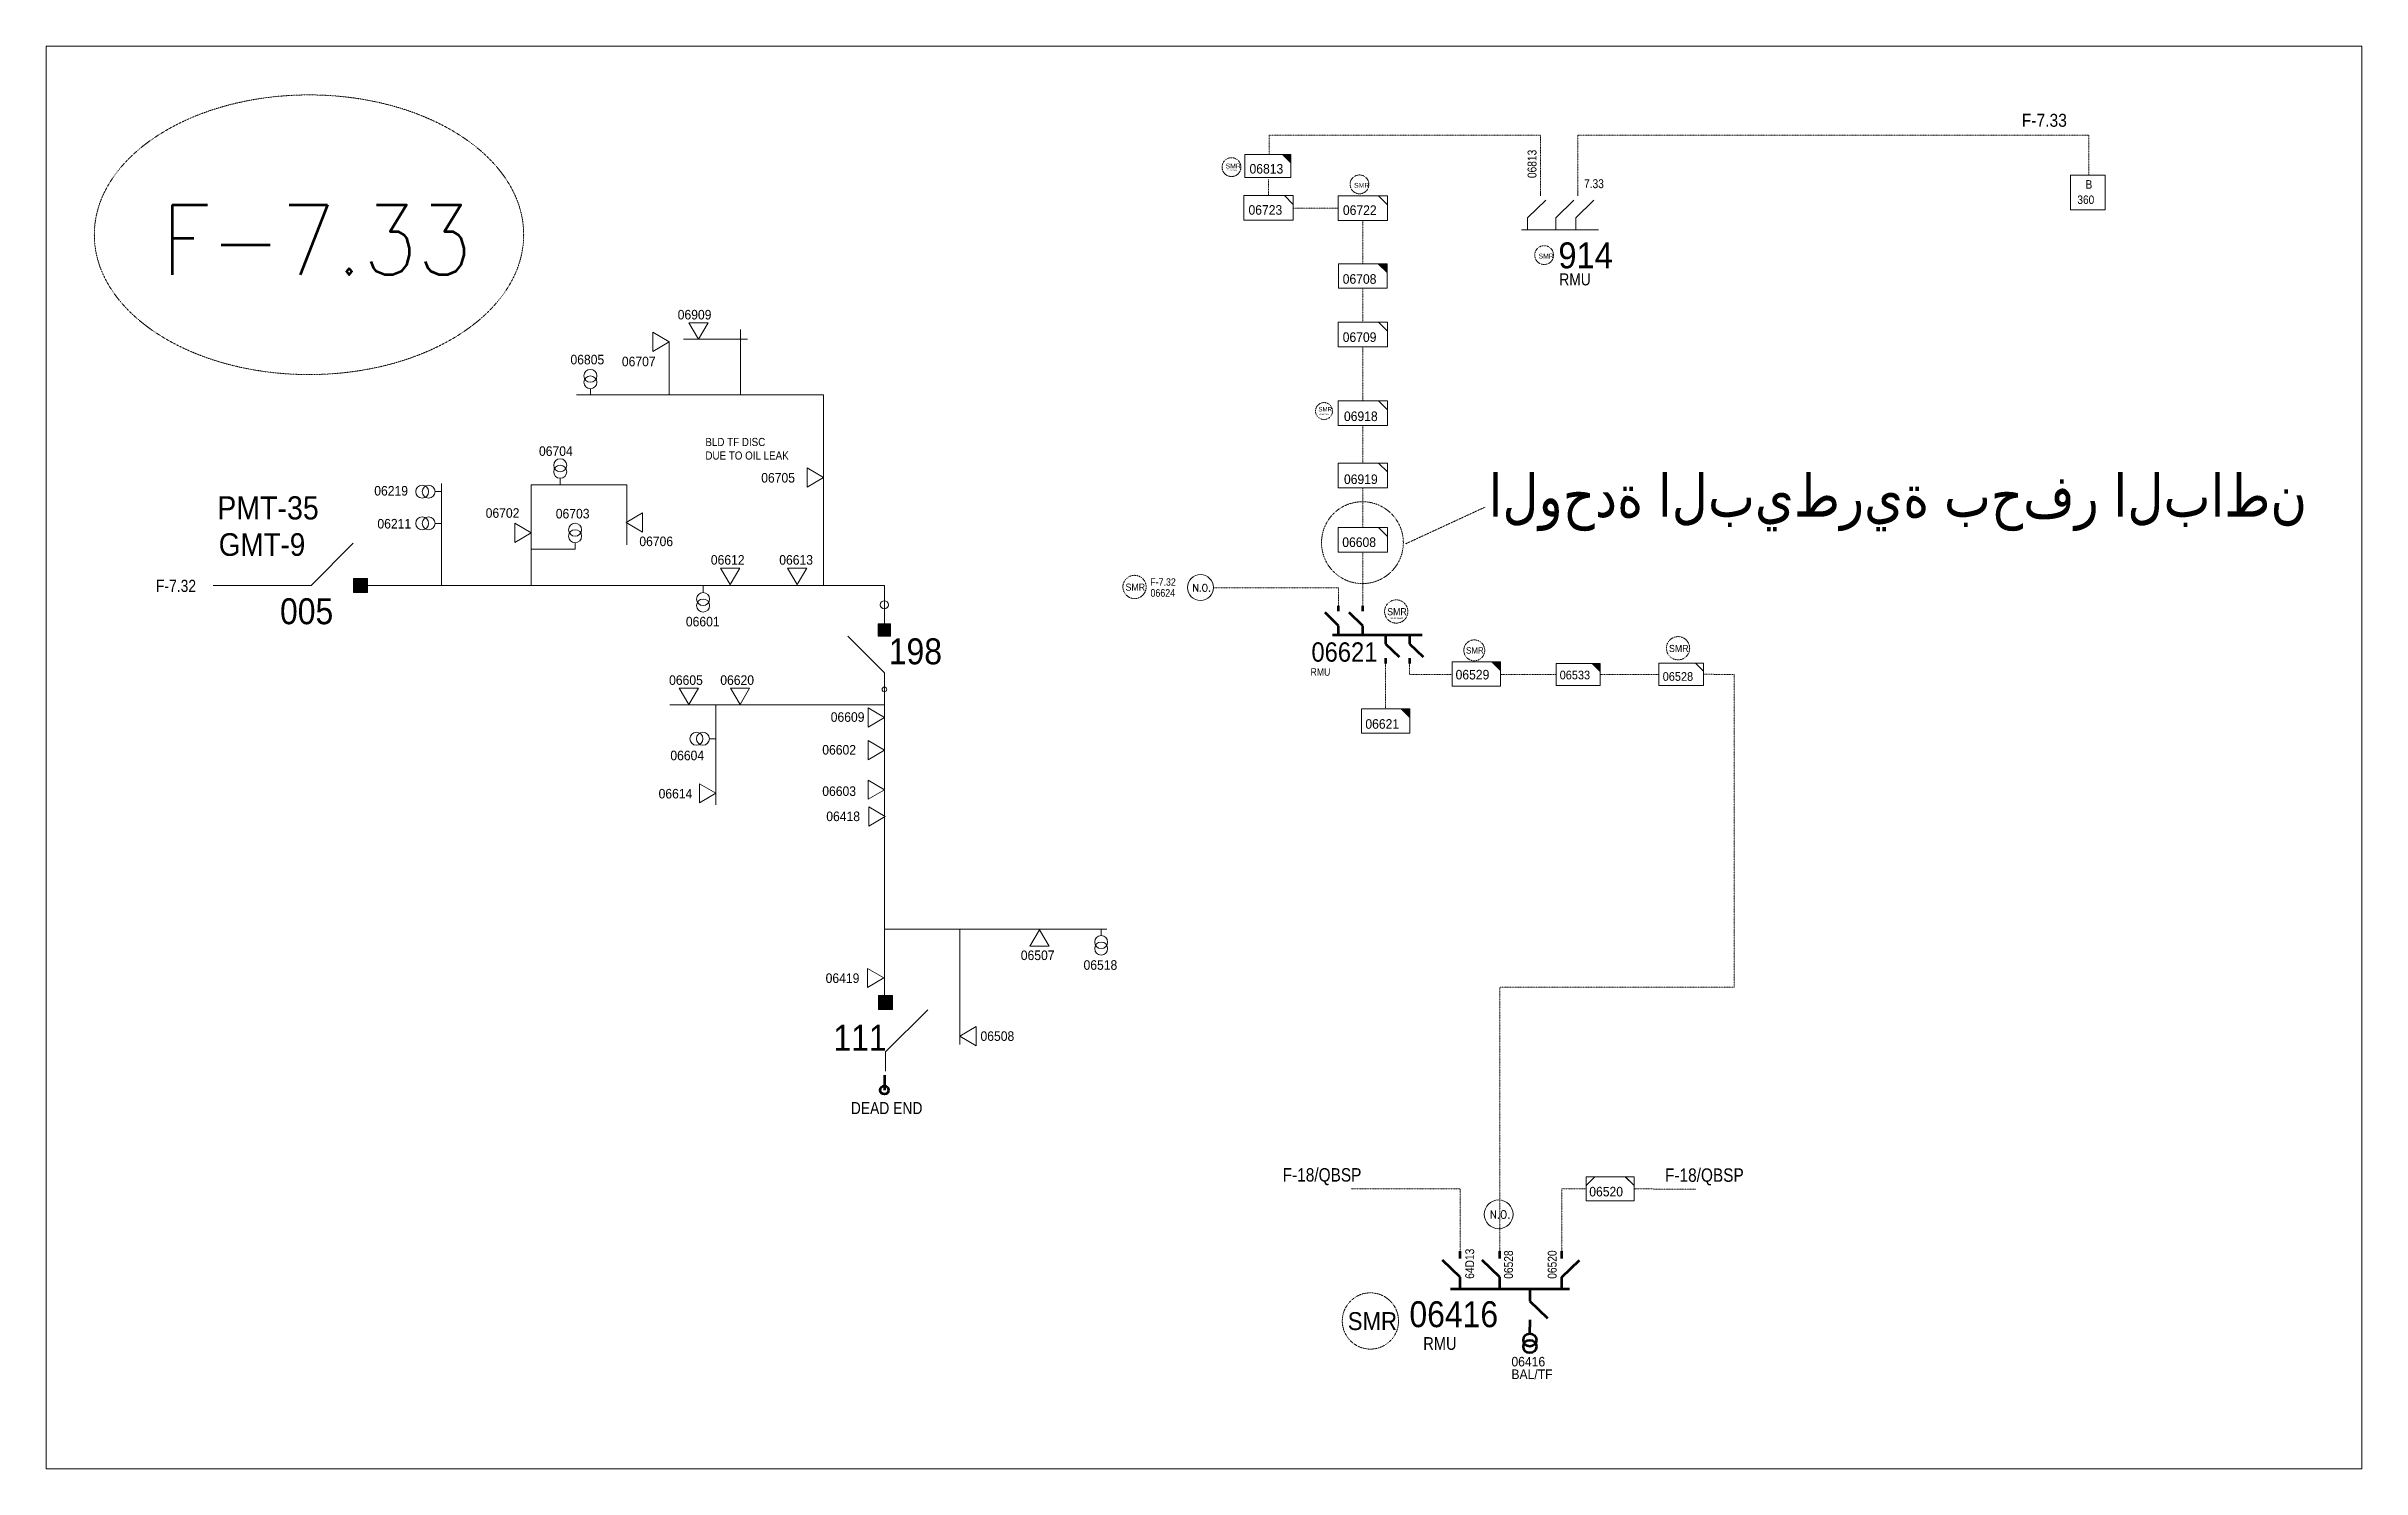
# Model space of a CAD drawing. Header units: metres. Extents: x 65984 to 144644, y -19036 to 23726.
# Drawn here: x 99477 to 100580, y -9809 to -9132 of the extents above; entities that cross this region are included whole.
import ezdxf
from ezdxf.enums import TextEntityAlignment as Align

# ---------------------------------------------------------------- set-up
doc = ezdxf.new("R2010")
doc.units = ezdxf.units.M
doc.header["$MEASUREMENT"] = 0
doc.linetypes.add('DGN Style 3', pattern=[0.013877, 0, -0.013877])
doc.layers.get('0').update_dxf_attribs({"color": 95, "lineweight": 40})
for name, color, linetype, lineweight in [('ABS', 7, 'Continuous', 40), ('ABS NUMBER', 112, 'Continuous', 30), ('d_eos', 111, 'Continuous', 40), ('d_eos no', 121, 'Continuous', 40), ('d_oh branch', 94, 'Continuous', 40), ('d_switch', 95, 'Continuous', 40), ('d_tf', 1, 'Continuous', 40), ('d_tf no', 6, 'Continuous', 40), ('d_tf_200', 1, 'Continuous', 40), ('d_ug cable', 95, 'Continuous', 40), ('d_unit sub', 7, 'Continuous', 40), ('fedr no', 95, 'Continuous', 40), ('GRID STATION  04', 7, 'Continuous', 40), ('Level 37', 7, 'Continuous', 0), ('O H MAIN FEEDER', 4, 'Continuous', 100), ('SW N O', 114, 'Continuous', 30)]:
    doc.layers.add(name, color=color, linetype=linetype, lineweight=lineweight)
doc.styles.add('NASKHF', font='naskhf.shx', dxfattribs={"height": 8})
doc.styles.add('Style-Arial', font='arial.ttf')
doc.styles.add('Style-ENGINEERING', font='ENGINEERING.shx')
doc.styles.add('Style-msdefault', font='msdefault.shx')
doc.styles.add('Style-STANDARD', font='STANDARD.shx')

msp = doc.modelspace()

# ---------------------------------------------------------------- texts
at = {"layer": 'ABS NUMBER', "color": 7, "lineweight": 13, "style": 'Style-Arial', "width": 0.88}
for s, p in [('005', (99588.1, -9394.8)), ('198', (99878.2, -9413.9)), ('111', (99851.8, -9598))]:
    msp.add_text(s, height=12.36, dxfattribs=at).set_placement(p, align=Align.TOP_LEFT)
at = {"layer": 'd_eos no', "color": 2, "linetype": 'Continuous', "lineweight": 13, "style": 'Style-Arial', "width": 0.9}
msp.add_text('914', height=12.36, rotation=0.0075, dxfattribs=at).set_placement((100197.3, -9237.6))
at = {"layer": 'd_eos no', "color": 7, "linetype": 'Continuous', "lineweight": 13, "style": 'Style-Arial', "width": 0.88}
for s, height, p in [('الوحدة البيطرية بحفر الباطن', 20.48, (100164, -9335.5)), ('PMT-35', 11.06, (99558.2, -9346.2)), ('GMT-9', 10.78, (99558.9, -9363.8))]:
    msp.add_text(s, height=height, dxfattribs=at).set_placement(p, align=Align.TOP_LEFT)
at = {"layer": 'd_eos no', "color": 2, "linetype": 'Continuous', "lineweight": 140, "style": 'Style-Arial', "width": 0.88}
for s, height, p in [('06621', 9.2, (100079.6, -9415.8)), ('06416', 12.36, (100126.3, -9729.7))]:
    msp.add_text(s, height=height, dxfattribs=at).set_placement(p, align=Align.TOP_LEFT)
at = {"layer": 'd_switch', "color": 2, "linetype": 'Continuous', "lineweight": 13, "style": 'Style-msdefault', "width": 0.9}
for s, height, p in [('F-7.33', 6.18, (100418.1, -9164)), ('F-7.32', 3.5, (100002.8, -9385.3))]:
    msp.add_text(s, height=height, dxfattribs=at).set_placement(p, align=Align.TOP_LEFT)
at = {"layer": 'd_switch', "color": 154, "linetype": 'Continuous', "lineweight": 30, "style": 'Style-ENGINEERING', "width": 0.857143}
for s, p in [('64D13', (100152.9, -9719)), ('06528', (100171.4, -9719)), ('06520', (100192.2, -9719))]:
    msp.add_text(s, height=4.24, rotation=90, dxfattribs=at).set_placement(p, align=Align.TOP_LEFT)
at = {"layer": 'd_switch', "color": 2, "linetype": 'Continuous', "lineweight": 13, "insert": (99790.8, -9318.4), "char_height": 3.878, "attachment_point": 1, "style": 'NASKHF'}
msp.add_mtext('\\Fmsdefault;\\H1x;\\W0.9;BLD TF DISC\\PDUE TO OIL LEAK ', dxfattribs=at)
at = {"layer": 'd_tf no', "color": 121, "linetype": 'Continuous', "lineweight": 13, "style": 'Style-msdefault', "width": 0.945946}
for s, height, p in [('06813', 4.57, (100050.1, -9187.9)), ('06529', 4.57, (100148.3, -9428.9)), ('06528', 4.12, (100247, -9430))]:
    msp.add_text(s, height=height, dxfattribs=at).set_placement(p, align=Align.TOP_LEFT)
at = {"layer": 'd_tf no', "color": 98, "linetype": 'Continuous', "lineweight": 13, "style": 'Style-msdefault', "width": 0.945946}
for s, height, p in [('06723', 4.57, (100049.6, -9207.5)), ('06708', 4.57, (100094.5, -9240.4)), ('06909', 4.57, (99777.6, -9257.4)), ('06709', 4.57, (100094.5, -9268.1)), ('06805', 4.57, (99726.5, -9278.8)), ('06707', 4.57, (99751, -9279.7)), ('06704', 4.57, (99711.5, -9322.4)), ('06219', 4.57, (99633, -9341.3)), ('06705', 4.57, (99817.4, -9335.1)), ('06919', 4.57, (100095.1, -9335.8)), ('06702', 4.57, (99686.1, -9351.9)), ('06703', 4.57, (99719.5, -9352.2)), ('06211', 4.57, (99634.5, -9357)), ('06608', 4.57, (100094.3, -9365.8)), ('06605', 4.57, (99773.5, -9431.5)), ('06620', 4.57, (99797.9, -9431.5)), ('06533', 4.12, (100197.9, -9429.3)), ('06621', 4.57, (100105.3, -9452.4)), ('06602', 4.57, (99846.5, -9464.7)), ('06604', 4.57, (99774.1, -9467.4)), ('06614', 4.57, (99768.5, -9485.6)), ('06603', 4.57, (99846.5, -9484.4)), ('06418', 4.57, (99848.4, -9496.4)), ('06507', 4.57, (99941.1, -9562.6)), ('06419', 4.57, (99848.1, -9573.5)), ('06508', 4.57, (99921.9, -9601.1))]:
    msp.add_text(s, height=height, dxfattribs=at).set_placement(p, align=Align.TOP_LEFT)
at = {"layer": 'd_tf no', "color": 2, "linetype": 'Continuous', "lineweight": 13, "style": 'Style-msdefault', "width": 0.945946}
for s, p in [('06722', (100094.6, -9207.6)), ('06918', (100095.1, -9305.8))]:
    msp.add_text(s, height=4.57, dxfattribs=at).set_placement(p, align=Align.TOP_LEFT)
at = {"layer": 'd_tf no', "color": 98, "linetype": 'Continuous', "lineweight": 13, "style": 'Style-msdefault', "width": 0.945946}
for s, p in [('06706', (99775.4, -9365.4)), ('06609', (99866.6, -9449.1))]:
    msp.add_text(s, height=4.57, dxfattribs=at).set_placement(p, align=Align.TOP_RIGHT)
for s, p in [('06612', (99793.4, -9378.8)), ('06613', (99826, -9378.8)), ('06601', (99781.5, -9408.2)), ('06518', (99971, -9571.8))]:
    msp.add_text(s, height=4.57, dxfattribs=at).set_placement(p)
at = {"layer": 'd_tf no', "color": 194, "linetype": 'Continuous', "lineweight": 13, "style": 'Style-msdefault', "width": 0.945946}
msp.add_text('06520', height=4.57, dxfattribs=at).set_placement((100212, -9675.2), align=Align.TOP_LEFT)
at = {"layer": 'd_tf no', "color": 7, "linetype": 'Continuous', "lineweight": 40, "style": 'Style-msdefault', "width": 0.945946}
for s, p in [('06416', (100174.9, -9756.2)), ('BAL/TF', (100174.9, -9762.2))]:
    msp.add_text(s, height=4.57, dxfattribs=at).set_placement(p, align=Align.TOP_LEFT)
at = {"layer": 'd_tf no', "color": 2, "lineweight": 13, "attachment_point": 1, "style": 'NASKHF'}
for insert, char_height in [((100038.7, -9187.7), 2.323), ((100099.9, -9196.9), 2.323), ((100187.8, -9230.6), 2.323), ((100082.9, -9303.7), 2.091), ((99991, -9387.8), 3.394), ((100115.7, -9399.5), 3.394), ((100153.3, -9418.1), 3.055), ((100250, -9417), 3.394), ((100096.9, -9734.9), 8.541)]:
    msp.add_mtext('\\Fmsdefault;\\H1x;\\W0.925;SMR\\P', dxfattribs=dict(at, insert=insert, char_height=char_height))
at = {"layer": 'd_tf no', "color": 121, "lineweight": 13, "attachment_point": 1, "style": 'NASKHF'}
for s, insert, char_height in [('\\Fmsdefault;\\H1x;\\W0.925;01.06.2023', (100039.4, -9190.6), 0.653), ('\\Fmsdefault;\\H1x;\\W0.925;03.06.2023', (100083.5, -9306.9), 0.587)]:
    msp.add_mtext(s, dxfattribs=dict(at, insert=insert, char_height=char_height))
at = {"layer": 'fedr no', "color": 6, "linetype": 'Continuous', "lineweight": 13, "insert": (99605.5, -9224), "char_height": 33.26, "attachment_point": 5, "style": 'Style-STANDARD'}
msp.add_mtext('F-7.33', dxfattribs=at)
at = {"layer": 'GRID STATION  04', "color": 126, "linetype": 'Continuous', "lineweight": 13, "style": 'Style-msdefault', "width": 0.888889}
for s, p in [('B', (100448.5, -9195.6)), ('360', (100444.6, -9202.9))]:
    msp.add_text(s, height=4.05, dxfattribs=at).set_placement(p, align=Align.TOP_LEFT)
at = {"layer": 'Level 37', "color": 7, "linetype": 'Continuous', "lineweight": 13, "style": 'Style-ENGINEERING', "width": 0.857143}
msp.add_text('06813', height=4.24, rotation=90, dxfattribs=at).set_placement((100182.6, -9181.1), align=Align.TOP_RIGHT)
msp.add_text('7.33', height=4.24, rotation=0.0075, dxfattribs=at).set_placement((100209.5, -9199.4))
at = {"layer": 'Level 37', "color": 2, "linetype": 'Continuous', "lineweight": 100, "ltscale": 1.391198, "style": 'Style-msdefault', "width": 0.86}
msp.add_text('RMU', height=5.72, rotation=0.0004, dxfattribs=at).set_placement((100212.7, -9240), align=Align.TOP_RIGHT)
at = {"layer": 'Level 37', "color": 2, "linetype": 'Continuous', "lineweight": 13, "style": 'Style-msdefault', "width": 0.857143}
for s, height, p in [('F-7.32', 5.76, (99529, -9386)), ('DEAD END', 5.76, (99860.1, -9634.8)), ('F-18/QBSP', 6.4, (100065.9, -9666.3)), ('F-18/QBSP', 6.4, (100248.1, -9666.4))]:
    msp.add_text(s, height=height, dxfattribs=at).set_placement(p, align=Align.TOP_LEFT)
at = {"layer": 'Level 37', "color": 2, "linetype": 'Continuous', "lineweight": 13, "ltscale": 0.652922, "style": 'Style-msdefault', "width": 0.857143}
msp.add_text('06624', height=3.68, dxfattribs=at).set_placement((100002.9, -9390.4), align=Align.TOP_LEFT)
at = {"layer": 'Level 37', "color": 140, "linetype": 'Continuous', "lineweight": 100, "style": 'Style-msdefault', "width": 0.86}
msp.add_text('17.06.2023', height=0.845, rotation=0.0004, dxfattribs=at).set_placement((100123.1, -9403.8), align=Align.TOP_RIGHT)
at = {"layer": 'Level 37', "color": 2, "linetype": 'Continuous', "lineweight": 100, "style": 'Style-msdefault', "width": 0.86}
msp.add_text('RMU', height=3.6, rotation=0.0004, dxfattribs=at).set_placement((100088.6, -9428.1), align=Align.TOP_RIGHT)
msp.add_text('RMU', height=6.06, dxfattribs=at).set_placement((100132.9, -9746.8), align=Align.TOP_LEFT)

# ---------------------------------------------------------------- blocks, each defined once
blk = doc.blocks.new('TFU_105')
at = {"layer": 'd_tf_200', "color": 98, "linetype": 'Continuous', "lineweight": 13}
blk.add_line((0, 10), (0, 0), dxfattribs=at)
for centre in [(0, 30), (0, 20)]:
    blk.add_circle(centre, 10, dxfattribs=at)
blk = doc.blocks.new('ABS2_1_1')
at = {"color": 0, "linetype": 'ByBlock', "lineweight": -2, "ltscale": 500}
for q in [(-29900, 43500), (0, 0)]:
    blk.add_line((0, 13600), q, dxfattribs=at)
at = {"color": 0, "linetype": 'ByBlock', "lineweight": -2, "ltscale": 500, "flags": 128}
for points in [[(5000, 43600), (-5000, 43600), (-5000, 53600), (5000, 53600)], [(3791, 49653), (3791, 49653), (3791, 49653)]]:
    blk.add_lwpolyline(points, close=True, dxfattribs=at)
at = {"color": 0, "linetype": 'ByBlock', "lineweight": -2, "ltscale": 500}
for points in [[(5000, 43600), (-5000, 43600), (5000, 53600), (-5000, 53600)], [(3791, 49653), (3791, 49653), (3791, 49653)]]:
    blk.add_solid(points, dxfattribs=at)
blk = doc.blocks.new('TF_8')
at = {"color": 0, "linetype": 'ByBlock', "lineweight": -2}
blk.add_line((6.3, 4.95), (9.9, 1.35), dxfattribs=at)
blk.add_3dface([(-10.1, 4.95), (9.9, 4.95), (9.9, -5.05), (-10.1, -5.05)], dxfattribs=at)
blk = doc.blocks.new('exist.us-1000kva')
at = {"color": 0, "linetype": 'ByBlock', "lineweight": -2, "flags": 128}
blk.add_lwpolyline([(40, 12.9), (32.8, 20), (40, 20)], close=True, dxfattribs=at)
at = {"color": 0, "linetype": 'ByBlock', "lineweight": -2, "extrusion": (0, 0, -1)}
blk.add_solid([(-40, 12.9), (-32.8, 20), (-40, 20)], dxfattribs=at)
at = {"color": 0, "linetype": 'ByBlock', "lineweight": -2, "xscale": 2, "yscale": 2}
blk.add_blockref('TF_8', (20.2, 10.1), dxfattribs=at)
blk = doc.blocks.new('TFU_158')
at = {"layer": 'd_tf_200', "color": 2, "linetype": 'Continuous', "lineweight": 53}
blk.add_line((0, 10), (0, 0), dxfattribs=at)
at = {"layer": 'd_tf_200', "color": 2, "linetype": 'Continuous', "lineweight": 53, "extrusion": (0, 0, -1)}
for centre in [(0, 30), (0, 20)]:
    blk.add_circle(centre, 10, dxfattribs=at)
blk = doc.blocks.new('TRA1_1474')
at = {"layer": 'd_tf', "color": 98, "linetype": 'Continuous', "lineweight": 13, "ltscale": 0.000419795, "flags": 128}
blk.add_lwpolyline([(10, -17), (0, 0), (-10, -17)], close=True, dxfattribs=at)
blk = doc.blocks.new('TRA1_1473')
at = {"layer": 'd_tf', "color": 98, "linetype": 'Continuous', "lineweight": 13, "ltscale": 0.000419795, "xscale": 1.000046566207834, "yscale": 1.000046566207834, "zscale": 1.000046566207834, "rotation": 180}
blk.add_blockref('TRA1_1474', (0, 0), dxfattribs=at)
blk = doc.blocks.new('TRA1_1476')
at = {"layer": 'd_tf', "color": 98, "linetype": 'Continuous', "lineweight": 13, "ltscale": 0.000419966, "flags": 128}
blk.add_lwpolyline([(10, -17), (0, 0), (-10, -17)], close=True, dxfattribs=at)
blk = doc.blocks.new('TRA1_1475')
at = {"layer": 'd_tf', "color": 98, "linetype": 'Continuous', "lineweight": 13, "ltscale": 0.000419966, "xscale": 1.000046566207833, "yscale": 1.000046566207833, "zscale": 1.000046566207833, "rotation": 180}
blk.add_blockref('TRA1_1476', (0, 0), dxfattribs=at)
blk = doc.blocks.new('*U3517')
at = {"layer": 'd_unit sub', "color": 194, "linetype": 'Continuous', "lineweight": 13, "flags": 128}
for points in [[(-9.48, 1.38), (-6.07, 4.73), (-9.48, 4.73)], [(9.49, 1.32), (6.02, 4.73), (9.5, 4.73)]]:
    blk.add_lwpolyline(points, close=True, dxfattribs=at)
at = {"layer": 'd_unit sub', "color": 194, "linetype": 'Continuous', "lineweight": 13, "xscale": 0.9486633457507596, "yscale": 0.9486633457507596, "zscale": 0.4380515265747434, "rotation": 359.9999999999999}
blk.add_blockref('TF_8', (0.1, 0.04), dxfattribs=at)
blk = doc.blocks.new('*U893')
at = {"layer": 'SW N O', "color": 3, "lineweight": 13}
blk.add_circle((0, 0), 16.8, dxfattribs=at)
at = {"layer": 'SW N O', "color": 3, "lineweight": 13, "style": 'Style-STANDARD'}
blk.add_text('N.O.', height=9.6, dxfattribs=at).set_placement((1.7, -0.2), align=Align.MIDDLE_CENTER)

# ---------------------------------------------------------------- linework, layer by layer
at = {"layer": 'd_eos', "color": 7, "linetype": 'Continuous', "lineweight": 13, "ltscale": 0.59304}
for p, q in [((100188.8, -9203.1), (100188.8, -9200.9)), ((100206.6, -9203.1), (100206.6, -9200.9))]:
    msp.add_line(p, q, dxfattribs=at)
at = {"layer": 'd_eos', "color": 2, "linetype": 'Continuous', "lineweight": 13, "ltscale": 0.789105}
for p, q in [((100182.6, -9213.5), (100191.3, -9205.1)), ((100196, -9213.5), (100204.6, -9205.1)), ((100205.6, -9213.5), (100214.2, -9205.1)), ((100179.7, -9219.3), (100216.4, -9219.3)), ((100182.6, -9219.2), (100182.6, -9213.5)), ((100196, -9219.3), (100196, -9213.5)), ((100205.6, -9219.3), (100205.6, -9213.5))]:
    msp.add_line(p, q, dxfattribs=at)
at = {"layer": 'd_eos', "color": 7, "linetype": 'Continuous', "lineweight": 211, "ltscale": 0.669682}
for p, q in [((100092.5, -9401), (100092.5, -9398.4)), ((100104.1, -9401), (100104.1, -9398.4)), ((100114.9, -9423.3), (100114.9, -9425.9)), ((100126.3, -9423.3), (100126.3, -9425.9))]:
    msp.add_line(p, q, dxfattribs=at)
at = {"layer": 'd_eos', "color": 2, "linetype": 'Continuous', "lineweight": 211, "ltscale": 0.669682}
for p, q in [((100092.5, -9407.9), (100086.1, -9401.6)), ((100092.5, -9412.2), (100092.5, -9407.9)), ((100104.1, -9407.9), (100097.6, -9401.6)), ((100104.1, -9412.2), (100104.1, -9407.9)), ((100089.7, -9412.2), (100132.3, -9412.2)), ((100114.9, -9412.2), (100114.9, -9416.5)), ((100114.9, -9416.5), (100121.4, -9422.7)), ((100126.3, -9412.2), (100126.3, -9416.5)), ((100126.3, -9416.5), (100132.8, -9422.7))]:
    msp.add_line(p, q, dxfattribs=at)
at = {"layer": 'd_eos', "color": 7, "linetype": 'Continuous', "lineweight": 211, "ltscale": 0.773323}
for p, q in [((100150.5, -9709.3), (100150.5, -9705.9)), ((100169.4, -9709.3), (100169.4, -9705.8)), ((100198.9, -9709.3), (100198.9, -9705.9)), ((100183.7, -9738.6), (100183.7, -9742))]:
    msp.add_line(p, q, dxfattribs=at)
at = {"layer": 'd_eos', "color": 2, "linetype": 'Continuous', "lineweight": 211, "ltscale": 0.773323}
for p, q in [((100150.5, -9718.3), (100142, -9710.1)), ((100150.5, -9723.9), (100150.5, -9718.3)), ((100169.4, -9718.3), (100161, -9710.1)), ((100169.4, -9723.9), (100169.4, -9718.3)), ((100198.9, -9718.3), (100207.4, -9710.1)), ((100198.9, -9723.9), (100198.9, -9718.3)), ((100202.6, -9723.9), (100145.9, -9723.9)), ((100183.7, -9723.9), (100183.7, -9729.6)), ((100183.7, -9729.6), (100192.1, -9737.8))]:
    msp.add_line(p, q, dxfattribs=at)
at = {"layer": 'd_oh branch', "color": 98, "linetype": 'Continuous', "lineweight": 13}
for p, q in [((99807.6, -9266.7), (99807.6, -9297.8)), ((99773.6, -9297.8), (99773.6, -9272.4)), ((99780.3, -9271.3), (99810.9, -9271.3)), ((99729.3, -9297.8), (99847, -9297.8)), ((99847, -9297.8), (99847, -9388.7)), ((99665.1, -9340.1), (99665.1, -9388.7)), ((99707.8, -9340.7), (99707.8, -9388.7)), ((99753.3, -9340.7), (99707.8, -9340.7)), ((99753.3, -9340.7), (99753.3, -9369.3)), ((99728.7, -9371.4), (99707.8, -9371.4)), ((99876.1, -9445.5), (99773.9, -9445.5)), ((99795.8, -9445.5), (99795.8, -9493.2)), ((99982.1, -9552.4), (99876.1, -9552.4)), ((99912.1, -9552.4), (99912.1, -9607.4))]:
    msp.add_line(p, q, dxfattribs=at)
at = {"layer": 'd_ug cable', "color": 98, "linetype": 'DGN Style 3', "lineweight": 13}
for p, q in [((100059.1, -9203), (100059.1, -9195.1)), ((100070.9, -9209), (100092.3, -9209)), ((100104.1, -9214.8), (100104.1, -9235.4)), ((100104.1, -9300.8), (100104.1, -9275)), ((100104.1, -9330.4), (100104.1, -9312.5)), ((100104.1, -9398.4), (100104.1, -9372.8)), ((100114.9, -9425.9), (100114.9, -9447.4)), ((100196.3, -9431.1), (100169.5, -9431.1)), ((100245.2, -9431.1), (100217.2, -9431.1))]:
    msp.add_line(p, q, dxfattribs=at)
at = {"layer": 'd_ug cable', "color": 2, "linetype": 'DGN Style 3', "lineweight": 13}
msp.add_line((100124.4, -9368.9), (100162.7, -9351.2), dxfattribs=at)
at = {"layer": 'd_ug cable', "color": 98, "linetype": 'DGN Style 3', "lineweight": 13, "flags": 128}
for points in [[(100059.4, -9183.3), (100059.4, -9174.2), (100188.8, -9174.2), (100188.8, -9200.9)], [(100450.1, -9193.3), (100450.1, -9174.2), (100206.6, -9174.2), (100206.6, -9200.9)], [(100104.1, -9263.2), (100104.1, -9247)], [(100104.1, -9342.1), (100104.1, -9361.1)], [(100033.4, -9389.8), (100092.5, -9389.8), (100092.5, -9398.4)], [(100126.3, -9425.9), (100126.3, -9431.1), (100146.2, -9431.1)], [(100266.5, -9431), (100281.1, -9431.1), (100281.1, -9580), (100169.4, -9580), (100169.4, -9705.8)]]:
    msp.add_lwpolyline(points, dxfattribs=at)
at = {"layer": 'd_ug cable', "color": 194, "linetype": 'DGN Style 3', "lineweight": 13, "flags": 128}
for points in [[(100098.6, -9676.2), (100150.5, -9676.2), (100150.5, -9705.9)], [(100198.9, -9705.9), (100198.9, -9676.2), (100210.7, -9676.2)], [(100262.8, -9676.3), (100233.4, -9676.2)]]:
    msp.add_lwpolyline(points, dxfattribs=at)
at = {"layer": 'd_ug cable', "color": 1, "linetype": 'DGN Style 3', "lineweight": 13}
for centre, radius in [((100041.5, -9189.4), 4.49), ((100102.5, -9197.6), 4.49), ((100190.5, -9231.3), 4.49), ((100085.6, -9305.6), 4.04), ((99995.3, -9389.4), 5.54), ((100120, -9401.1), 5.54), ((100157.2, -9419.6), 4.98), ((100254.3, -9418.6), 5.54), ((100107.7, -9739.1), 13.4)]:
    msp.add_circle(centre, radius, dxfattribs=at)
at = {"layer": 'd_ug cable', "color": 2, "linetype": 'DGN Style 3', "lineweight": 13}
msp.add_circle((100103.9, -9368.3), 19.5, dxfattribs=at)
at = {"layer": 'fedr no', "color": 82, "linetype": 'DGN Style 3', "lineweight": 13, "true_color": 0x1dc70e}
msp.add_ellipse((99601.9, -9221.6), major_axis=(102.3, 0), ratio=0.651175, dxfattribs=at)
at = {"layer": 'GRID STATION  04', "color": 126, "linetype": 'Continuous', "lineweight": 13, "ltscale": 0.596758, "flags": 128}
msp.add_lwpolyline([(100441.3, -9209.8), (100441.3, -9193.3), (100457.9, -9193.3), (100457.9, -9209.8)], close=True, dxfattribs=at)
at = {"layer": 'O H MAIN FEEDER', "color": 30, "lineweight": 13, "ltscale": 0.603634}
msp.add_line((99593.7, -9388.7), (99556.2, -9388.7), dxfattribs=at)
at = {"layer": 'O H MAIN FEEDER', "color": 98, "lineweight": 13, "ltscale": 0.603634}
for p, q in [((99876.1, -9388.7), (99629.1, -9388.7)), ((99876.1, -9388.7), (99876.1, -9407.1)), ((99876.1, -9436.7), (99876.1, -9585.9))]:
    msp.add_line(p, q, dxfattribs=at)
at = {"layer": 'O H MAIN FEEDER', "color": 194, "lineweight": 211, "ltscale": 0.439475}
msp.add_line((99876.1, -9622), (99876.2, -9629.1), dxfattribs=at)
at = {"layer": 'O H MAIN FEEDER', "color": 140, "linetype": 'Continuous', "lineweight": 13, "flags": 128}
msp.add_lwpolyline([(99476.7, -9131.8), (100580.1, -9131.8), (100580.1, -9809.5), (99476.7, -9809.5)], close=True, dxfattribs=at)
at = {"layer": 'O H MAIN FEEDER', "color": 98, "lineweight": 13, "ltscale": 0.603634}
for centre, radius in [((99876.1, -9397.9), 1.94), ((99876.1, -9438.2), 1.12)]:
    msp.add_circle(centre, radius, dxfattribs=at)
at = {"layer": 'O H MAIN FEEDER', "color": 194, "lineweight": 211, "ltscale": 0.439475}
msp.add_circle((99876.1, -9629.1), 1.98, dxfattribs=at)

# ---------------------------------------------------------------- block references
at = {"layer": 'ABS', "color": 7, "linetype": 'Continuous', "lineweight": 13, "ltscale": 1.00487, "xscale": 0.0006732635886361935, "zscale": 0.0004458566362227748}
for p, yscale, rotation in [((99593.7, -9388.7), 0.0006732635886361935, 269.9999999999998), ((99876.6, -9620.1), -0.0006732635886361943, 180.0000000000002)]:
    msp.add_blockref('ABS2_1_1', p, dxfattribs=dict(at, yscale=yscale, rotation=rotation))
at = {"layer": 'ABS', "color": 7, "linetype": 'Continuous', "lineweight": 13, "ltscale": 0.913294, "xscale": 0.0005812297534579356, "yscale": 0.0005812297534579356, "zscale": 0.0004458566362227748, "rotation": 359.9999999999998}
msp.add_blockref('ABS2_1_1', (99876.1, -9438.2), dxfattribs=at)
at = {"layer": 'd_tf', "color": 98, "linetype": 'Continuous', "lineweight": 13, "ltscale": 0.000419795, "xscale": 0.4573866653908993, "yscale": 0.4573866653908993, "zscale": 0.4573866653908993, "rotation": 89.99999999999997}
for p in [(99773.6, -9272.6), (99847, -9337.3), (99707.8, -9363.6), (99876.2, -9467.2), (99795.8, -9487.7), (99876.2, -9486), (99876.4, -9498.8)]:
    msp.add_blockref('TRA1_1473', p, dxfattribs=at)
at = {"layer": 'd_tf', "color": 98, "linetype": 'Continuous', "lineweight": 13, "ltscale": 0.000419966, "xscale": 0.4573866653908993, "yscale": 0.4573866653908993, "zscale": 0.4573866653908993}
for p in [(99787.5, -9271.3), (99782.9, -9445.4), (99807.3, -9445.4)]:
    msp.add_blockref('TRA1_1475', p, dxfattribs=at)
at = {"layer": 'd_tf', "color": 98, "linetype": 'Continuous', "lineweight": 13, "ltscale": 0.000419795, "extrusion": (0, 0, -1), "xscale": 0.4573866653908993, "yscale": 0.4573866653908993, "zscale": 0.4573866653908993}
for p, rotation in [((-99753.1, -9358.7), 89.99999999999997), ((-99876.1, -9451.6), 269.9999999999999)]:
    msp.add_blockref('TRA1_1473', p, dxfattribs=dict(at, rotation=rotation))
at = {"layer": 'd_tf', "color": 98, "linetype": 'Continuous', "lineweight": 13, "ltscale": 0.000419966, "extrusion": (0, 0, -1), "xscale": 0.4573866653908993, "yscale": 0.4573866653908993, "zscale": 0.4573866653908993}
for p, rotation in [((-99802.6, -9388.3), 359.9999999999999), ((-99834.5, -9388.3), 359.9999999999999), ((-99912.1, -9603.4), 89.99999999999997)]:
    msp.add_blockref('TRA1_1475', p, dxfattribs=dict(at, rotation=rotation))
at = {"layer": 'd_tf', "color": 98, "linetype": 'Continuous', "lineweight": 13, "ltscale": 0.000419966, "xscale": 0.4573866653908993, "yscale": 0.4573866653908993, "zscale": 0.4573866653908993}
for p, rotation in [((99950, -9552.8), 179.9999999999999), ((99875.9, -9575.7), 89.99999999999997)]:
    msp.add_blockref('TRA1_1475', p, dxfattribs=dict(at, rotation=rotation))
at = {"layer": 'd_tf_200', "color": 98, "linetype": 'Continuous', "lineweight": 13, "xscale": 0.3090450441830401, "yscale": 0.3090450441830401, "zscale": 0.3090450441830401}
for p, rotation in [((99736, -9298.1), 359.9999999999999), ((99721.6, -9340.7), 359.9999999999999), ((99728.7, -9371.4), 359.9999999999999), ((99795.8, -9461.7), 89.99999999999987), ((99979.4, -9552.4), 179.9999999999997)]:
    msp.add_blockref('TFU_105', p, dxfattribs=dict(at, rotation=rotation))
at = {"layer": 'd_tf_200', "color": 98, "linetype": 'Continuous', "lineweight": 13, "extrusion": (0, 0, -1), "xscale": 0.3090450441830401, "yscale": 0.3090450441830401, "zscale": 0.3090450441830401}
for p, rotation in [((-99665.1, -9344), 269.9999999999999), ((-99665.1, -9359.1), 269.9999999999999), ((-99789.7, -9389), 179.9999999999999)]:
    msp.add_blockref('TFU_105', p, dxfattribs=dict(at, rotation=rotation))
at = {"layer": 'd_tf_200', "color": 2, "linetype": 'Continuous', "lineweight": 53, "extrusion": (0, 0, -1), "xscale": 0.3090450441830401, "yscale": 0.3090450441830401, "zscale": 0.3090450441830401, "rotation": 179.9999999999999}
msp.add_blockref('TFU_158', (-100183.7, -9742), dxfattribs=at)
at = {"layer": 'd_unit sub', "color": 2, "linetype": 'Continuous', "lineweight": 13, "rotation": 359.9999999999999}
for name, p, xscale, yscale, zscale in [('exist.us-1000kva', (100047.8, -9194.4), 0.5486867557524299, 0.5486867557524299, 0.5275550542181376), ('TF_8', (100104.2, -9208.9), 1.174371167895552, 1.174371167895552, 0.5275550542181376), ('TF_8', (100104.2, -9306.6), 1.174371167895552, 1.174371167895552, 0.5275550542181376), ('exist.us-1000kva', (100146.6, -9436.6), 0.5782736967471304, 0.5782736967471304, 0.5275550542181376), ('TF_8', (100255.9, -9431), 1.056934051105997, 1.056934051105997, 0.4747995487963239)]:
    msp.add_blockref(name, p, dxfattribs=dict(at, xscale=xscale, yscale=yscale, zscale=zscale))
at = {"layer": 'd_unit sub', "color": 98, "linetype": 'Continuous', "lineweight": 13, "rotation": 359.9999999999999}
for name, p, xscale, yscale, zscale in [('TF_8', (100059.3, -9208.8), 1.174371167895552, 1.174371167895552, 0.5275550542181376), ('exist.us-1000kva', (100092.5, -9247), 0.5782736967471304, 0.5782736967471304, 0.5275550542181376), ('TF_8', (100104.2, -9269.1), 1.174371167895552, 1.174371167895552, 0.5275550542181376), ('TF_8', (100104.2, -9336.2), 1.174371167895552, 1.174371167895552, 0.5275550542181376), ('TF_8', (100104.2, -9366.9), 1.174371167895552, 1.174371167895552, 0.5275550542181376), ('exist.us-1000kva', (100196.3, -9436.3), 0.5204463270724173, 0.5204463270724173, 0.4747995487963239), ('exist.us-1000kva', (100103.4, -9459), 0.5782736967471304, 0.5782736967471304, 0.5275550542181376)]:
    msp.add_blockref(name, p, dxfattribs=dict(at, xscale=xscale, yscale=yscale, zscale=zscale))
at = {"layer": 'd_unit sub', "color": 194, "linetype": 'Continuous', "lineweight": 13, "xscale": 1.204321916974583, "yscale": 1.204321916974583, "zscale": 1.204321916974583}
msp.add_blockref('*U3517', (100221.9, -9676.2), dxfattribs=at)
at = {"layer": 'SW N O', "color": 3, "lineweight": 13}
for p, xscale, yscale, zscale in [((100026.7, -9389.7), 0.3677986801031273, 0.3677986801031273, 0.3677986801031273), ((100168.8, -9688.3), 0.4086652001145859, 0.4086652001145859, 0.4086652001145859)]:
    msp.add_blockref('*U893', p, dxfattribs=dict(at, xscale=xscale, yscale=yscale, zscale=zscale))

msp.set_redraw_order([(e.dxf.handle, doc.entitydb.next_handle()) for e in msp.query("TEXT MTEXT ATTDEF DIMENSION ARC_DIMENSION")])  # texts and dimensions are drawn at this point

doc.saveas('drawing.dxf')
